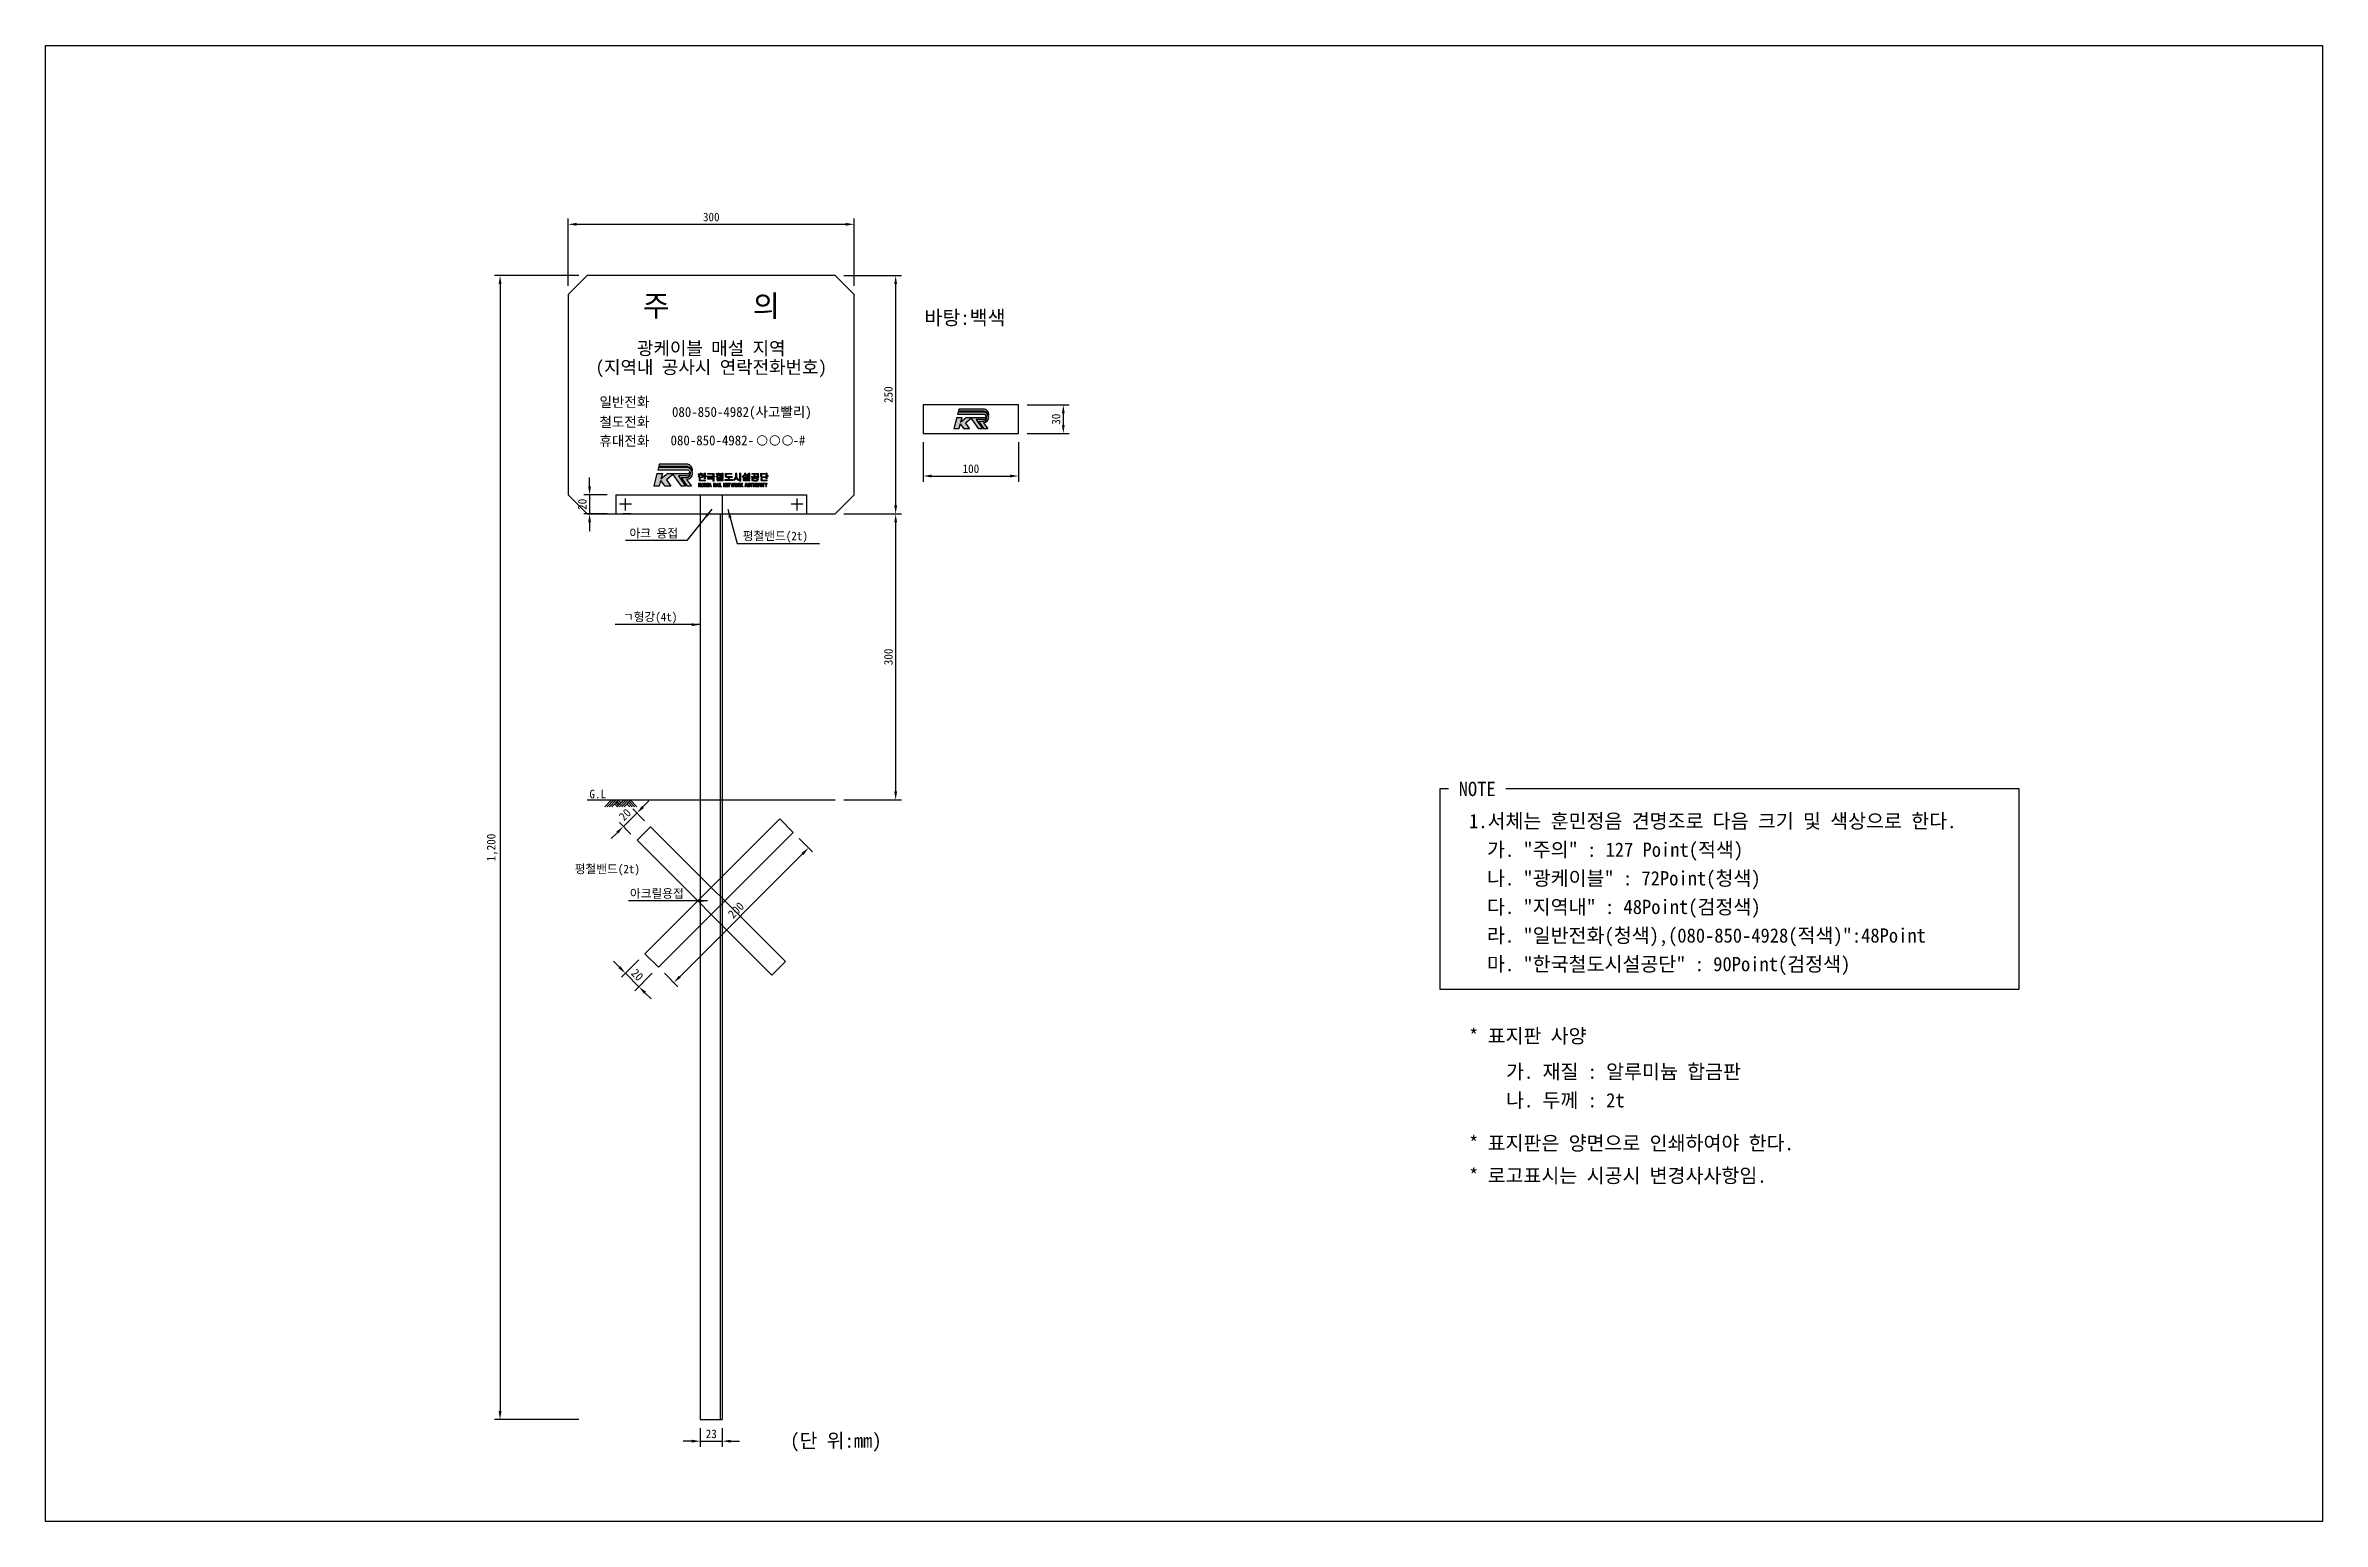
# Model space of a CAD drawing. Header units: millimetres. Extents: x 0 to 2388, y 0 to 1548.
import ezdxf
from ezdxf.enums import TextEntityAlignment as Align

# ---------------------------------------------------------------- set-up
doc = ezdxf.new("R2010")
doc.units = ezdxf.units.MM
doc.header["$LTSCALE"] = 100
for name, color, linetype in [('TN-DIMS', 1, 'Continuous'), ('TN-PATT', 1, 'Continuous'), ('TN-TEXT', 3, 'Continuous'), ('TN-XXXX', 3, 'Continuous'), ('TT-XXXX', 3, 'Continuous')]:
    doc.layers.add(name, color=color, linetype=linetype)
doc.layers.add('TX-PAPR', color=2, linetype='Continuous', plot=False)
doc.styles.get("Standard").update_dxf_attribs({"font": 'GulimChe.ttf'})
doc.styles.add('굴림체', font='GulimChe.ttf')
doc.dimstyles.new('고속철도', dxfattribs={"dimtxt": 3, "dimasz": 3, "dimexe": 2, "dimexo": 3, "dimgap": 1, "dimtad": 1, "dimdec": 0, "dimlfac": 10, "dimlunit": 6, "dimtxsty": '굴림체', "dimcen": 1, "dimaunit": 1, "dimadec": 0, "dimazin": 0, "dimtfac": 1, "dimtdec": 0, "dimtix": 1, "dimtmove": 2, "dimatfit": 3, "dimfxl": 0, "dimtvp": 2, "dimarcsym": 0})

msp = doc.modelspace()

# ---------------------------------------------------------------- texts
at = {"layer": 'TN-TEXT'}
for s, height, p in [('주      의', 22.5, (698.2, 1275.2)), ('(지역내 공사시 연락전화번호)', 13.75, (698.2, 1209.7)), ('광케이블 매설 지역', 13.75, (698.2, 1230.6)), ('일반전화', 10.42, (607.1, 1174.2)), ('080-850-4982(사고빨리)', 10.417, (730.3, 1163)), ('철도전화', 10.42, (607.1, 1153.3)), ('휴대전화', 10.42, (607.1, 1133.4)), ('080-850-4982-      -#', 10.417, (726.2, 1133.8)), ('NOTE', 15, (1501.5, 768.3))]:
    msp.add_text(s, height=height, dxfattribs=at).set_placement(p, align=Align.MIDDLE)
for s, height, p in [('바탕:백색', 15, (921.8, 1255.1)), ('아크 용접', 9, (612.4, 1031.9)), ('평철밴드(2t)', 9, (731.2, 1029.1)), ('ㄱ형강(4t)', 9, (605.5, 944.2)), ('G.L', 9, (570.4, 758.4)), ('1.서체는 훈민정음 견명조로 다음 크기 및 색상으로 한다.', 15, (1493, 727.1)), ('가. "주의" : 127 Point(적색)', 15, (1511.8, 697.1)), ('평철밴드(2t)', 9, (555, 679.8)), ('나. "광케이블" : 72Point(청색)', 15, (1511.8, 667.1)), ('아크릴용접', 9, (612.9, 654.1)), ('다. "지역내" : 48Point(검정색)', 15, (1511.8, 637.1)), ('라. "일반전화(청색),(080-850-4928(적색)":48Point', 15, (1511.8, 607.1)), ('마. "한국철도시설공단" : 90Point(검정색)', 15, (1511.8, 577.1)), ('* 표지판 사양', 15, (1493, 501.8)), ('    가. 재질 : 알루미늄 합금판', 15, (1493, 464.3)), ('    나. 두께 : 2t', 15, (1493, 434.3)), ('* 표지판은 양면으로 인쇄하여야 한다.', 15, (1493, 389.3)), ('* 로고표시는 시공시 변경사사항임.', 15, (1493, 355.3)), ('(단 위:mm)', 15, (781, 77.3))]:
    msp.add_text(s, height=height, dxfattribs=at).set_placement(p)

# ---------------------------------------------------------------- blocks, each defined once
blk = doc.blocks.new('*D15')
at = {"layer": 'DEFPOINTS', "color": 0}
for p in [(848.2, 1360.5), (548.2, 1286.8), (848.2, 1286.8)]:
    blk.add_point(p, dxfattribs=at)
at = {"layer": 'TN-DIMS', "color": 0, "lineweight": -2}
for p, q in [((548.2, 1295.8), (548.2, 1366.5)), ((848.2, 1295.8), (848.2, 1366.5)), ((557.2, 1360.5), (839.2, 1360.5))]:
    blk.add_line(p, q, dxfattribs=at)
at = {"layer": 'TN-DIMS', "color": 0}
for points in [[(557.2, 1362), (557.2, 1359), (548.2, 1360.5)], [(839.2, 1362), (839.2, 1359), (848.2, 1360.5)]]:
    blk.add_solid(points, dxfattribs=at)
at = {"layer": 'TN-DIMS', "color": 0, "insert": (698.2, 1368.1), "char_height": 9, "attachment_point": 5}
blk.add_mtext('300', dxfattribs=at)
blk = doc.blocks.new('*D16')
at = {"layer": 'DEFPOINTS', "color": 0}
for p in [(568.2, 1306.8), (476.7, 106.8), (568.2, 106.8)]:
    blk.add_point(p, dxfattribs=at)
at = {"layer": 'TN-DIMS', "color": 0, "lineweight": -2}
for p, q in [((559.2, 1306.8), (470.7, 1306.8)), ((476.7, 1297.8), (476.7, 115.8)), ((559.2, 106.8), (470.7, 106.8))]:
    blk.add_line(p, q, dxfattribs=at)
at = {"layer": 'TN-DIMS', "color": 0}
for points in [[(475.2, 1297.8), (478.2, 1297.8), (476.7, 1306.8)], [(475.2, 115.8), (478.2, 115.8), (476.7, 106.8)]]:
    blk.add_solid(points, dxfattribs=at)
at = {"layer": 'TN-DIMS', "color": 0, "insert": (468.5, 706.8), "char_height": 9, "attachment_point": 5, "rotation": 90}
blk.add_mtext('1,200', dxfattribs=at)
blk = doc.blocks.new('*D17')
at = {"layer": 'DEFPOINTS', "color": 0}
for p in [(598.2, 1076.8), (570.6, 1056.8), (598.2, 1056.8)]:
    blk.add_point(p, dxfattribs=at)
at = {"layer": 'TN-DIMS', "color": 0, "lineweight": -2}
for p, q in [((589.2, 1076.8), (564.6, 1076.8)), ((570.6, 1085.8), (570.6, 1094.8)), ((570.6, 1076.8), (570.6, 1056.8)), ((589.2, 1056.8), (564.6, 1056.8)), ((570.6, 1047.8), (570.6, 1038.8))]:
    blk.add_line(p, q, dxfattribs=at)
at = {"layer": 'TN-DIMS', "color": 0}
for points in [[(569.1, 1085.8), (572.1, 1085.8), (570.6, 1076.8)], [(569.1, 1047.8), (572.1, 1047.8), (570.6, 1056.8)]]:
    blk.add_solid(points, dxfattribs=at)
at = {"layer": 'TN-DIMS', "color": 0, "insert": (563, 1066.8), "char_height": 9, "attachment_point": 5, "rotation": 90}
blk.add_mtext('20', dxfattribs=at)
blk = doc.blocks.new('*D18')
at = {"layer": 'DEFPOINTS', "color": 0}
for p in [(620.2, 743), (634.6, 728.7), (620.4, 714.5)]:
    blk.add_point(p, dxfattribs=at)
at = {"layer": 'TN-DIMS', "color": 0, "lineweight": -2}
for p, q in [((606, 728.9), (620.2, 743)), ((628.2, 735), (615.9, 747.3)), ((626.6, 749.4), (632.9, 755.8)), ((599.7, 722.5), (593.3, 716.2)), ((614, 720.9), (601.8, 733.1))]:
    blk.add_line(p, q, dxfattribs=at)
at = {"layer": 'TN-DIMS', "color": 0}
for points in [[(625.5, 750.5), (627.6, 748.3), (620.2, 743)], [(598.6, 723.6), (600.7, 721.5), (606, 728.9)]]:
    blk.add_solid(points, dxfattribs=at)
at = {"layer": 'TN-DIMS', "color": 0, "insert": (607.7, 741.3), "char_height": 9, "attachment_point": 5, "rotation": 45}
blk.add_mtext('20', dxfattribs=at)
blk = doc.blocks.new('*D19')
at = {"layer": 'DEFPOINTS', "color": 0}
for p in [(628.5, 595.4), (642.7, 581.2), (622.3, 560.9)]:
    blk.add_point(p, dxfattribs=at)
at = {"layer": 'TN-DIMS', "color": 0, "lineweight": -2}
for p, q in [((601.8, 581.4), (595.5, 587.8)), ((622.2, 589), (604, 570.8)), ((608.2, 575), (622.3, 560.9)), ((636.3, 574.9), (618.1, 556.7)), ((628.7, 554.5), (635.1, 548.2))]:
    blk.add_line(p, q, dxfattribs=at)
at = {"layer": 'TN-DIMS', "color": 0}
for points in [[(602.9, 582.5), (600.8, 580.3), (608.2, 575)], [(629.8, 555.6), (627.6, 553.5), (622.3, 560.9)]]:
    blk.add_solid(points, dxfattribs=at)
at = {"layer": 'TN-DIMS', "color": 0, "insert": (620.6, 573.3), "char_height": 9, "attachment_point": 5, "rotation": 315}
blk.add_mtext('20', dxfattribs=at)
blk = doc.blocks.new('*D20')
at = {"layer": 'DEFPOINTS', "color": 0}
for p in [(784.1, 722.7), (800.3, 706.5), (642.7, 581.2)]:
    blk.add_point(p, dxfattribs=at)
at = {"layer": 'TN-DIMS', "color": 0, "lineweight": -2}
for p, q in [((665.2, 571.4), (793.9, 700.1)), ((790.5, 716.3), (804.5, 702.3)), ((649, 574.9), (663.1, 560.8))]:
    blk.add_line(p, q, dxfattribs=at)
at = {"layer": 'TN-DIMS', "color": 0}
for points in [[(792.8, 701.2), (795, 699.1), (800.3, 706.5)], [(664.2, 572.5), (666.3, 570.4), (658.9, 565.1)]]:
    blk.add_solid(points, dxfattribs=at)
at = {"layer": 'TN-DIMS', "color": 0, "insert": (724.2, 641.2), "char_height": 9, "attachment_point": 5, "rotation": 45}
blk.add_mtext('200', dxfattribs=at)
blk = doc.blocks.new('*D21')
at = {"layer": 'DEFPOINTS', "color": 0}
for p in [(686.7, 106.8), (709.7, 106.8), (709.7, 84.2)]:
    blk.add_point(p, dxfattribs=at)
at = {"layer": 'TN-DIMS', "color": 0, "lineweight": -2}
for p, q in [((686.7, 97.8), (686.7, 78.2)), ((709.7, 97.8), (709.7, 78.2)), ((677.7, 84.2), (668.7, 84.2)), ((686.7, 84.2), (709.7, 84.2)), ((718.7, 84.2), (727.7, 84.2))]:
    blk.add_line(p, q, dxfattribs=at)
at = {"layer": 'TN-DIMS', "color": 0}
for points in [[(677.7, 85.7), (677.7, 82.7), (686.7, 84.2)], [(718.7, 85.7), (718.7, 82.7), (709.7, 84.2)]]:
    blk.add_solid(points, dxfattribs=at)
at = {"layer": 'TN-DIMS', "color": 0, "insert": (698.2, 91.8), "char_height": 9, "attachment_point": 5}
blk.add_mtext('23', dxfattribs=at)
blk = doc.blocks.new('*D22')
at = {"layer": 'DEFPOINTS', "color": 0}
for p in [(920.5, 1141.1), (1020.5, 1141.1), (1020.5, 1096.5)]:
    blk.add_point(p, dxfattribs=at)
at = {"layer": 'TN-DIMS', "color": 0, "lineweight": -2}
for p, q in [((920.5, 1132.1), (920.5, 1090.5)), ((1020.5, 1132.1), (1020.5, 1090.5)), ((929.5, 1096.5), (1011.5, 1096.5))]:
    blk.add_line(p, q, dxfattribs=at)
at = {"layer": 'TN-DIMS', "color": 0}
for points in [[(929.5, 1098), (929.5, 1095), (920.5, 1096.5)], [(1011.5, 1098), (1011.5, 1095), (1020.5, 1096.5)]]:
    blk.add_solid(points, dxfattribs=at)
at = {"layer": 'TN-DIMS', "color": 0, "insert": (970.5, 1104.1), "char_height": 9, "attachment_point": 5}
blk.add_mtext('100', dxfattribs=at)
blk = doc.blocks.new('*D23')
at = {"layer": 'DEFPOINTS', "color": 0}
for p in [(1020.5, 1171.1), (1020.5, 1141.1), (1067.4, 1141.1)]:
    blk.add_point(p, dxfattribs=at)
at = {"layer": 'TN-DIMS', "color": 0, "lineweight": -2}
for p, q in [((1029.5, 1171.1), (1073.4, 1171.1)), ((1067.4, 1162.1), (1067.4, 1150.1)), ((1029.5, 1141.1), (1073.4, 1141.1))]:
    blk.add_line(p, q, dxfattribs=at)
at = {"layer": 'TN-DIMS', "color": 0}
for points in [[(1065.9, 1162.1), (1068.9, 1162.1), (1067.4, 1171.1)], [(1065.9, 1150.1), (1068.9, 1150.1), (1067.4, 1141.1)]]:
    blk.add_solid(points, dxfattribs=at)
at = {"layer": 'TN-DIMS', "color": 0, "insert": (1059.8, 1156.1), "char_height": 9, "attachment_point": 5, "rotation": 90}
blk.add_mtext('30', dxfattribs=at)
blk = doc.blocks.new('*D24')
at = {"layer": 'DEFPOINTS', "color": 0}
for p in [(828.2, 1306.8), (828.2, 1056.8), (891.6, 1056.8)]:
    blk.add_point(p, dxfattribs=at)
at = {"layer": 'TN-DIMS', "color": 0, "lineweight": -2}
for p, q in [((837.2, 1306.8), (897.6, 1306.8)), ((891.6, 1297.8), (891.6, 1065.8)), ((837.2, 1056.8), (897.6, 1056.8))]:
    blk.add_line(p, q, dxfattribs=at)
at = {"layer": 'TN-DIMS', "color": 0}
for points in [[(890.1, 1297.8), (893.1, 1297.8), (891.6, 1306.8)], [(890.1, 1065.8), (893.1, 1065.8), (891.6, 1056.8)]]:
    blk.add_solid(points, dxfattribs=at)
at = {"layer": 'TN-DIMS', "color": 0, "insert": (884, 1181.8), "char_height": 9, "attachment_point": 5, "rotation": 90}
blk.add_mtext('250', dxfattribs=at)
blk = doc.blocks.new('*D25')
at = {"layer": 'DEFPOINTS', "color": 0}
for p in [(828.2, 1056.8), (828.2, 756.8), (891.6, 756.8)]:
    blk.add_point(p, dxfattribs=at)
at = {"layer": 'TN-DIMS', "color": 0, "lineweight": -2}
for p, q in [((837.2, 1056.8), (897.6, 1056.8)), ((891.6, 1047.8), (891.6, 765.8)), ((837.2, 756.8), (897.6, 756.8))]:
    blk.add_line(p, q, dxfattribs=at)
at = {"layer": 'TN-DIMS', "color": 0}
for points in [[(890.1, 1047.8), (893.1, 1047.8), (891.6, 1056.8)], [(890.1, 765.8), (893.1, 765.8), (891.6, 756.8)]]:
    blk.add_solid(points, dxfattribs=at)
at = {"layer": 'TN-DIMS', "color": 0, "insert": (884, 906.8), "char_height": 9, "attachment_point": 5, "rotation": 90}
blk.add_mtext('300', dxfattribs=at)

# ---------------------------------------------------------------- dimensions: what is measured, and where the dimension line sits
at = {"layer": 'TN-DIMS'}
for base, p1, p2, picture, middle in [((848.2, 1360.5), (548.2, 1286.8), (848.2, 1286.8), '*D15', (698.2, 1368.1)), ((1020.5, 1096.5), (920.5, 1141.1), (1020.5, 1141.1), '*D22', (970.5, 1104.1)), ((709.7, 84.2), (686.7, 106.8), (709.7, 106.8), '*D21', (698.2, 91.8))]:
    dim = msp.add_linear_dim(base=base, p1=p1, p2=p2, dimstyle='고속철도', override={"dimscale": 3, "dimlfac": 1, "dimtxsty": 'Standard'}, dxfattribs=at)
    dim.commit()
    dim.dimension.update_dxf_attribs({"geometry": picture, "text_midpoint": middle})
for base, p1, p2, picture, middle in [((476.7, 106.8), (568.2, 1306.8), (568.2, 106.8), '*D16', (468.5, 706.8)), ((891.6, 1056.8), (828.2, 1306.8), (828.2, 1056.8), '*D24', (884, 1181.8)), ((1067.4, 1141.1), (1020.5, 1171.1), (1020.5, 1141.1), '*D23', (1059.8, 1156.1)), ((570.6, 1056.8), (598.2, 1076.8), (598.2, 1056.8), '*D17', (563, 1066.8)), ((891.6, 756.8), (828.2, 1056.8), (828.2, 756.8), '*D25', (884, 906.8))]:
    dim = msp.add_linear_dim(base=base, p1=p1, p2=p2, angle=90, dimstyle='고속철도', override={"dimscale": 3, "dimlfac": 1, "dimtxsty": 'Standard'}, dxfattribs=at)
    dim.commit()
    dim.dimension.update_dxf_attribs({"geometry": picture, "text_midpoint": middle})
for p1, p2, distance, picture, middle in [((620.4, 714.5), (634.6, 728.7), 20.3, '*D18', (607.7, 741.3)), ((642.7, 581.2), (784.1, 722.7), -22.9, '*D20', (724.2, 641.2)), ((628.5, 595.4), (642.7, 581.2), -28.8, '*D19', (620.6, 573.3))]:
    dim = msp.add_aligned_dim(p1=p1, p2=p2, distance=distance, dimstyle='고속철도', override={"dimscale": 3, "dimlfac": 1, "dimtxsty": 'Standard'}, dxfattribs=at)
    dim.commit()
    dim.dimension.update_dxf_attribs({"geometry": picture, "text_midpoint": middle})

# ---------------------------------------------------------------- hatches: boundary and pattern name
at = {"layer": 'TN-TEXT'}
h = msp.add_hatch(color=256, dxfattribs=at)
h.paths.add_polyline_path([(984.6, 1164.4, -0.285892), (989.2, 1160.3, 0.418535), (983.7, 1166.7), (958, 1166.7), (957.4, 1164.4)])
h.paths.add_polyline_path([(957.2, 1163.4), (956.6, 1161), (984.6, 1161, -0.885071), (984.1, 1154.2), (978.4, 1154.2), (984.2, 1145.9), (988.2, 1145.9), (983.7, 1152.4, 1), (983.7, 1163.4)])
h.paths.add_polyline_path([(965.8, 1157.8), (959.6, 1152.6), (960.9, 1157.8), (955.7, 1157.8), (952.7, 1145.9), (957.9, 1145.9), (959.2, 1151.4), (963.1, 1145.9), (969, 1145.9), (964.8, 1151.9), (970.9, 1156.8), (978.5, 1145.9), (982.8, 1145.9), (975.9, 1155.7), (983.7, 1155.7, 0.575242), (986.6, 1159.4, -0.364018), (984.2, 1157.8)])
h = msp.add_hatch(color=256, dxfattribs=at)
h.paths.add_polyline_path([(673.3, 1106.4, -0.285892), (678.6, 1101.9, 0.418535), (672.4, 1109.1), (643.7, 1109.1), (643.1, 1106.4)])
h.paths.add_polyline_path([(642.8, 1105.3), (642.1, 1102.7), (673.3, 1102.7, -0.885071), (672.9, 1095), (666.5, 1095), (672.9, 1085.8), (677.4, 1085.8), (672.4, 1093, 1), (672.4, 1105.3)])
h.paths.add_polyline_path([(652.5, 1099), (645.4, 1093.3), (646.9, 1099), (641.2, 1099), (637.8, 1085.8), (643.5, 1085.8), (645.1, 1091.9), (649.4, 1085.8), (655.9, 1085.8), (651.3, 1092.5), (658, 1098), (666.6, 1085.8), (671.3, 1085.8), (663.7, 1096.7), (672.4, 1096.7, 0.575242), (675.6, 1100.9, -0.364018), (673, 1099)])
h = msp.add_hatch(color=256, dxfattribs=at)
h.paths.add_polyline_path([(689.8, 1096.7), (689.6, 1097.2), (689.1, 1097.7), (688.4, 1098), (689.8, 1098), (689.8, 1098.9), (687.9, 1098.9), (687.9, 1099.5), (686.6, 1099.5), (686.6, 1098.9), (684.6, 1098.9), (684.6, 1098), (686, 1098), (685.3, 1097.6), (687.2, 1097.4), (688, 1097.3), (688.2, 1097.1), (688.5, 1096.4), (688.2, 1095.7), (687.4, 1095.3), (687.2, 1095.3), (685, 1095.3), (685.4, 1094.9), (686.2, 1094.6), (687, 1094.5), (687.2, 1094.5), (688.1, 1094.5), (688.8, 1094.8), (689, 1094.9), (689.6, 1095.4), (689.8, 1095.9)])
h.paths.add_polyline_path([(685.9, 1096.4), (686.2, 1097.1), (686.2, 1097.1), (687, 1097.4), (685.3, 1097.6), (684.8, 1097.2), (684.6, 1096.4), (684.7, 1095.9), (685, 1095.3), (687.2, 1095.3), (686.4, 1095.6), (686.2, 1095.7)])
h.paths.add_polyline_path([(692, 1096), (692.9, 1096), (692.9, 1097), (692, 1097), (692, 1099.5), (690.7, 1099.5), (690.7, 1093.5), (692, 1093.5)])
h.paths.add_polyline_path([(692.1, 1092.2), (686.7, 1092.2), (686.7, 1093.9), (685.4, 1093.9), (685.4, 1092.2), (685.6, 1091.5), (686.3, 1091.3), (692.1, 1091.3)])
for points in [[(698.5, 1094.2), (698.5, 1095.4), (701.7, 1095.4), (701.7, 1096.3), (701.1, 1096.3), (701.3, 1097.1), (701.3, 1097.4), (701.3, 1098.2), (701.3, 1098.4), (701.3, 1099.3), (694.4, 1099.3), (694.4, 1098.4), (700, 1098.4), (700, 1097.9), (699.9, 1097.1), (699.9, 1097.1), (699.8, 1096.3), (694, 1096.3), (694, 1095.4), (697.1, 1095.4), (697.1, 1094.2), (694.4, 1094.2), (694.4, 1093.3), (700, 1093.3), (700, 1091.2), (701.3, 1091.2), (701.3, 1094.2)], [(694.2, 1088.4), (695.4, 1088.4), (695.4, 1088.9), (693.5, 1088.9), (693.5, 1085.2), (695.4, 1085.2), (695.4, 1085.7), (694.2, 1085.7), (694.2, 1086.9), (695.3, 1086.9), (695.3, 1087.3), (694.2, 1087.3)], [(706.1, 1088.9), (706.1, 1085.2), (706.8, 1085.2), (706.8, 1088.9)], [(708, 1088.9), (707.3, 1088.9), (707.3, 1085.2), (709.1, 1085.2), (709.1, 1085.7), (708, 1085.7)], [(714.6, 1086.9), (715.7, 1086.9), (715.7, 1087.3), (714.6, 1087.3), (714.6, 1088.4), (715.8, 1088.4), (715.8, 1088.9), (713.9, 1088.9), (713.9, 1085.2), (715.8, 1085.2), (715.8, 1085.7), (714.6, 1085.7)], [(718.4, 1088.4), (718.4, 1088.9), (716, 1088.9), (716, 1088.4), (716.7, 1088.4), (716.7, 1085.2), (717.5, 1085.2), (717.5, 1088.4)], [(725.7, 1086.4), (725.7, 1086.4), (725.7, 1087.8), (725.6, 1088.2), (725.5, 1088.6), (724.4, 1088.5), (724.8, 1088.3), (724.8, 1088.3), (725, 1088), (725, 1086.2), (724.9, 1085.8), (724.6, 1085.6), (724.4, 1085.6), (723.3, 1085.5), (723.6, 1085.3), (724, 1085.1), (724.4, 1085.1), (724.9, 1085.2), (725.3, 1085.3), (725.5, 1085.5), (725.6, 1085.9)], [(741.7, 1088.4), (741.7, 1088.9), (739.3, 1088.9), (739.3, 1088.4), (740, 1088.4), (740, 1085.2), (740.7, 1085.2), (740.7, 1088.4)], [(751.7, 1092.2), (751.7, 1094), (750.3, 1094), (750.3, 1092.2), (750.6, 1091.5), (751.3, 1091.3), (751.5, 1091.3), (757, 1091.3), (757, 1092.2)], [(750.9, 1088.9), (750.9, 1085.2), (751.5, 1085.2), (751.5, 1088.9)], [(753.3, 1088.4), (754.2, 1088.4), (754.2, 1088.9), (751.8, 1088.9), (751.8, 1088.4), (752.6, 1088.4), (752.6, 1085.2), (753.3, 1085.2)]]:
    msp.add_hatch(color=256, dxfattribs=at).paths.add_polyline_path(points)
h = msp.add_hatch(color=256, dxfattribs=at)
h.paths.add_polyline_path([(706.6, 1097.6), (706.5, 1098.1), (708.3, 1098.1), (708.3, 1099), (706.5, 1099), (706.5, 1099.5), (705.2, 1099.5), (705.2, 1099), (703.3, 1099), (703.3, 1098.1), (705.2, 1098.1), (705, 1097.5), (704.5, 1096.9), (705.8, 1096.9), (706.3, 1096.3), (706.7, 1096), (707.4, 1095.6), (708, 1095.3), (708.6, 1096.1), (707.9, 1096.4), (707.2, 1096.8), (707.1, 1096.9)])
h.paths.add_polyline_path([(705.5, 1096.5), (705.8, 1096.9), (704.5, 1096.9), (703.8, 1096.4), (703.1, 1096.1), (703, 1096), (703.5, 1095.3), (704.3, 1095.6), (704.9, 1096)])
h.paths.add_polyline_path([(710.7, 1099.5), (709.4, 1099.5), (709.4, 1097.6), (707.9, 1097.6), (707.9, 1096.7), (709.4, 1096.7), (709.4, 1095.3), (710.7, 1095.3)])
h.paths.add_polyline_path([(710.7, 1095), (704, 1095), (704, 1094.1), (709.4, 1094.1), (709.4, 1093.6), (704, 1093.6), (704, 1092.2), (704.3, 1091.5), (705, 1091.3), (705.2, 1091.3), (710.8, 1091.3), (710.8, 1092.2), (705.3, 1092.2), (705.3, 1092.7), (710.7, 1092.7)])
h = msp.add_hatch(color=256, dxfattribs=at)
h.paths.add_polyline_path([(719.9, 1099.3), (712.9, 1099.3), (712.9, 1096), (713.2, 1095.3), (713.9, 1095), (714, 1095), (720, 1095), (720, 1096), (714.3, 1096), (714.3, 1098.4), (719.9, 1098.4)])
h.paths.add_polyline_path([(717.1, 1094.9), (715.8, 1094.9), (715.8, 1092.7), (712.5, 1092.7), (712.5, 1091.8), (720.4, 1091.8), (720.4, 1092.7), (717.1, 1092.7)])
h = msp.add_hatch(color=256, dxfattribs=at)
h.paths.add_polyline_path([(726, 1093.6), (725.7, 1094), (725.3, 1094.8), (724.3, 1094.8), (724.5, 1094), (724.8, 1093.4), (725.1, 1093), (725.6, 1092.4), (726.2, 1091.9), (726.3, 1091.8), (727.1, 1092.5), (726.6, 1093)])
h.paths.add_polyline_path([(724.9, 1096.2), (724.9, 1096.4), (724.9, 1099.4), (723.5, 1099.4), (723.5, 1096.4), (723.4, 1095.7), (723.2, 1095), (722.9, 1094.2), (722.7, 1094), (722.2, 1093.2), (721.6, 1092.7), (721.4, 1092.5), (722.1, 1091.8), (722.7, 1092.3), (723.3, 1092.9), (723.3, 1093), (723.8, 1093.7), (724.1, 1094.4), (724.3, 1094.8), (725.3, 1094.8), (725, 1095.5)])
h.paths.add_polyline_path([(729.2, 1099.5), (727.9, 1099.5), (727.9, 1091.2), (729.2, 1091.2)])
h = msp.add_hatch(color=256, dxfattribs=at)
h.paths.add_polyline_path([(734.6, 1097.8), (734.4, 1098.6), (734.3, 1099.4), (733, 1099.4), (732.9, 1098.6), (732.6, 1097.9), (732.2, 1097.3), (731.7, 1096.7), (731, 1096.2), (730.7, 1096.1), (731.3, 1095.4), (732, 1095.8), (732.7, 1096.2), (733.3, 1096.8), (733.6, 1097.2), (735, 1097.2)])
h.paths.add_polyline_path([(735.2, 1097), (735, 1097.2), (733.6, 1097.2), (734.1, 1096.7), (734.5, 1096.2), (735.2, 1095.8), (735.9, 1095.4), (736.6, 1096.1), (735.8, 1096.5)])
h.paths.add_polyline_path([(738.5, 1099.5), (737.2, 1099.5), (737.2, 1098.4), (736, 1098.4), (736, 1097.4), (737.2, 1097.4), (737.2, 1095.2), (738.5, 1095.2)])
h.paths.add_polyline_path([(738.5, 1095), (731.8, 1095), (731.8, 1094.1), (737.2, 1094.1), (737.2, 1093.6), (731.8, 1093.6), (731.8, 1092.2), (732.1, 1091.5), (732.8, 1091.3), (733, 1091.3), (738.6, 1091.3), (738.6, 1092.2), (733.1, 1092.2), (733.1, 1092.7), (738.5, 1092.7)])
h = msp.add_hatch(color=256, dxfattribs=at)
h.paths.add_polyline_path([(748.1, 1096.1), (747.5, 1096.1), (747.6, 1096.8), (747.6, 1097.3), (747.7, 1098), (747.7, 1098.4), (747.7, 1099.3), (740.8, 1099.3), (740.8, 1098.4), (746.4, 1098.4), (746.4, 1097.9), (746.3, 1097.1), (746.3, 1097), (746.2, 1096.2), (746.1, 1096.1), (744.2, 1096.1), (742.9, 1096.1), (740.3, 1096.1), (740.3, 1095.1), (748.1, 1095.1)])
h.paths.add_polyline_path([(744.2, 1097.5), (742.9, 1097.5), (742.9, 1096.1), (744.2, 1096.1)], flags=17)
h.paths.add_polyline_path([(746.9, 1094.1), (746.2, 1094.4), (745.5, 1094.5), (744.6, 1094.6), (744.2, 1094.6), (743.3, 1094.6), (742.5, 1094.5), (741.8, 1094.2), (741.6, 1094.1), (740.9, 1093.5), (740.7, 1092.9), (740.7, 1092.8), (740.9, 1092.2), (741.5, 1091.6), (744.2, 1091.9), (743.3, 1092), (742.6, 1092.2), (742.6, 1092.2), (742, 1092.7), (742, 1092.8), (742.5, 1093.4), (742.6, 1093.4), (743.3, 1093.6), (744.2, 1093.7), (744.2, 1093.7), (747, 1094)])
h.paths.add_polyline_path([(747.5, 1092.1), (747.8, 1092.8), (747.8, 1092.8), (747.6, 1093.5), (747, 1094), (744.2, 1093.7), (745.1, 1093.6), (745.9, 1093.4), (745.9, 1093.4), (746.5, 1092.8), (746, 1092.2), (745.9, 1092.2), (745.2, 1092), (744.3, 1091.9), (744.2, 1091.9), (741.5, 1091.6), (741.6, 1091.6), (742.2, 1091.3), (743, 1091.1), (743.9, 1091), (744.2, 1091), (745.2, 1091), (746, 1091.2), (746.7, 1091.4), (746.9, 1091.6)])
h = msp.add_hatch(color=256, dxfattribs=at)
h.paths.add_polyline_path([(756.9, 1096), (757.9, 1096), (757.9, 1097), (756.9, 1097), (756.9, 1099.5), (755.6, 1099.5), (755.6, 1095.8), (751.2, 1095.8), (750.1, 1095.2), (750.1, 1095.2), (750.9, 1094.9), (751, 1094.9), (755.6, 1094.9), (755.6, 1093.5), (756.9, 1093.5)])
h.paths.add_polyline_path([(751.2, 1098.4), (754.5, 1098.4), (754.5, 1099.3), (749.9, 1099.3), (749.9, 1095.9), (750.1, 1095.2), (751.2, 1095.8)])
h = msp.add_hatch(color=256, dxfattribs=at)
h.paths.add_polyline_path([(686.2, 1087.3), (685.5, 1087.5), (685.5, 1088.9), (684.9, 1088.9), (684.9, 1085.2), (685.5, 1085.2), (685.5, 1086.4), (685.7, 1086.8)])
h.paths.add_polyline_path([(687.3, 1088.9), (686.5, 1088.9), (685.5, 1087.5), (686.2, 1087.3)])
h.paths.add_polyline_path([(686.2, 1087.3), (685.7, 1086.8), (686.7, 1085.2), (687.5, 1085.2)])
h = msp.add_hatch(color=256, dxfattribs=at)
h.paths.add_polyline_path([(688.4, 1088), (688.5, 1088.3), (688.9, 1088.5), (689, 1088.5), (690.1, 1088.6), (689.8, 1088.8), (689.3, 1089), (689, 1089), (688.5, 1088.9), (688.1, 1088.8), (687.9, 1088.6), (687.8, 1088.2), (687.7, 1087.8), (687.7, 1086.4), (687.8, 1085.9), (687.9, 1085.5), (689, 1085.6), (688.6, 1085.7), (688.5, 1085.8), (688.4, 1086.2), (688.4, 1086.2)])
h.paths.add_polyline_path([(690.1, 1085.5), (690.2, 1085.9), (690.2, 1086.4), (690.2, 1086.4), (690.2, 1087.8), (690.2, 1088.2), (690.1, 1088.6), (689, 1088.5), (689.4, 1088.3), (689.4, 1088.3), (689.6, 1088), (689.6, 1086.2), (689.5, 1085.8), (689.1, 1085.6), (689, 1085.6), (687.9, 1085.5), (688.2, 1085.3), (688.6, 1085.1), (689, 1085.1), (689.5, 1085.2), (689.8, 1085.3)])
h = msp.add_hatch(color=256, dxfattribs=at)
h.paths.add_polyline_path([(693, 1087.4), (691.4, 1087.4), (691.4, 1088.5), (692.9, 1088.7), (692.7, 1088.8), (692.3, 1088.9), (691.8, 1088.9), (691.7, 1088.9), (690.7, 1088.9), (690.7, 1085.2), (691.4, 1085.2), (691.4, 1086.9), (692.8, 1086.9), (692.5, 1087.1), (692.9, 1087.3)])
h.paths.add_polyline_path([(693.1, 1087.8), (693.1, 1087.8), (693.1, 1088.3), (692.9, 1088.7), (691.4, 1088.5), (691.9, 1088.4), (691.9, 1088.4), (692.2, 1088.4), (692.3, 1088.3), (692.4, 1088.2), (692.4, 1087.7), (692.3, 1087.5), (692.3, 1087.4), (692, 1087.4), (691.5, 1087.4), (691.5, 1087.4), (691.4, 1087.4), (693, 1087.4)])
h.paths.add_polyline_path([(693, 1086.8), (692.8, 1086.9), (691.4, 1086.9), (691.8, 1086.9), (692, 1086.9), (692.3, 1086.9), (692.4, 1086.7), (692.4, 1086.5), (692.4, 1086.5), (692.4, 1085.2), (693.1, 1085.2), (693.1, 1086.1), (693.1, 1086.2), (693.1, 1086.5)])
h = msp.add_hatch(color=256, dxfattribs=at)
h.paths.add_polyline_path([(695.7, 1085.2), (696.3, 1085.2), (696.5, 1086.1), (697.5, 1086.1), (696.7, 1086.6), (697, 1088.3), (697.5, 1088.9), (696.5, 1088.9)])
h.paths.add_polyline_path([(697.4, 1086.6), (696.7, 1086.6), (697.5, 1086.1), (697.7, 1085.2), (698.4, 1085.2), (697.5, 1088.9), (697, 1088.3)])
h = msp.add_hatch(color=256, dxfattribs=at)
h.paths.add_polyline_path([(701, 1088.5), (702.6, 1088.7), (702.4, 1088.8), (702, 1088.9), (701.5, 1088.9), (701.4, 1088.9), (700.4, 1088.9), (700.4, 1085.2), (701, 1085.2), (701, 1086.9), (702.5, 1086.9), (702.1, 1087.1), (702.6, 1087.3), (702.7, 1087.4), (701, 1087.4)])
h.paths.add_polyline_path([(702.7, 1087.8), (702.7, 1087.8), (702.7, 1088.3), (702.6, 1088.7), (701, 1088.5), (701.6, 1088.4), (701.6, 1088.4), (701.9, 1088.4), (702, 1088.3), (702.1, 1088.2), (702.1, 1087.7), (702, 1087.5), (701.9, 1087.4), (701.6, 1087.4), (701.2, 1087.4), (701.1, 1087.4), (701, 1087.4), (702.7, 1087.4)])
h.paths.add_polyline_path([(702.7, 1086.5), (702.7, 1086.8), (702.5, 1086.9), (701, 1086.9), (701.6, 1086.9), (701.6, 1086.9), (701.9, 1086.9), (702.1, 1086.7), (702.1, 1086.5), (702.1, 1086.5), (702.1, 1085.2), (702.7, 1085.2), (702.7, 1086.1), (702.7, 1086.2)])
h = msp.add_hatch(color=256, dxfattribs=at)
h.paths.add_polyline_path([(704.1, 1086.6), (704.4, 1088.3), (704.9, 1088.9), (703.9, 1088.9), (703.1, 1085.2), (703.8, 1085.2), (704, 1086.1), (704.9, 1086.1)])
h.paths.add_polyline_path([(704.9, 1088.9), (704.4, 1088.3), (704.8, 1086.6), (704.1, 1086.6), (704.9, 1086.1), (705.1, 1085.2), (705.8, 1085.2)])
h = msp.add_hatch(color=256, dxfattribs=at)
h.paths.add_polyline_path([(712, 1088.9), (711, 1088.9), (711, 1085.2), (711.7, 1085.2), (711.7, 1088)])
h.paths.add_polyline_path([(712, 1088.9), (711.7, 1088), (712.5, 1085.2), (712.8, 1086.1)])
h.paths.add_polyline_path([(713.5, 1088.9), (712.8, 1088.9), (712.8, 1086.1), (712.5, 1085.2), (713.5, 1085.2)])
h = msp.add_hatch(color=256, dxfattribs=at)
h.paths.add_polyline_path([(719.2, 1088.9), (718.6, 1088.9), (719.4, 1085.2), (720.3, 1085.2), (720.3, 1085.2), (720.4, 1085.8), (719.8, 1086)])
h.paths.add_polyline_path([(720.6, 1087.3), (720.7, 1087.6), (721.3, 1087.7), (721, 1088.9), (720.4, 1088.9), (720.1, 1087.5), (720, 1087), (720, 1086.7), (719.9, 1086.3), (719.8, 1086), (720.4, 1085.8), (720.5, 1086.2), (720.5, 1086.5), (720.6, 1086.9)])
h.paths.add_polyline_path([(721.3, 1087.7), (720.7, 1087.6), (720.8, 1087.2), (720.9, 1086.8), (720.9, 1086.4), (721, 1086.1), (721.1, 1085.6), (721.6, 1086)])
h.paths.add_polyline_path([(722.9, 1088.9), (722.2, 1088.9), (722, 1088.1), (721.6, 1086), (721.1, 1085.6), (721.1, 1085.5), (721.2, 1085.2), (722, 1085.2)])
h = msp.add_hatch(color=256, dxfattribs=at)
h.paths.add_polyline_path([(724.4, 1088.5), (725.5, 1088.6), (725.2, 1088.8), (724.8, 1089), (724.4, 1089), (723.9, 1088.9), (723.5, 1088.8), (723.3, 1088.6), (723.2, 1088.2), (723.2, 1087.8), (723.2, 1086.4), (723.2, 1085.9), (723.3, 1085.5), (724, 1085.6), (723.8, 1086.2), (723.8, 1086.2), (723.8, 1088), (724, 1088.3), (724.3, 1088.5)], flags=16)
h.paths.add_polyline_path([(724.4, 1088.5), (725.5, 1088.6), (725.2, 1088.8), (724.8, 1089), (724.4, 1089), (723.9, 1088.9), (723.5, 1088.8), (723.3, 1088.6), (723.2, 1088.2), (723.2, 1087.8), (723.2, 1086.4), (723.2, 1085.9), (723.3, 1085.5), (724, 1085.6), (723.8, 1086.2), (723.8, 1086.2), (723.8, 1088), (724, 1088.3), (724.4, 1088.5)])
h = msp.add_hatch(color=256, dxfattribs=at)
h.paths.add_polyline_path([(728.3, 1087.3), (728.4, 1087.4), (726.8, 1087.4), (726.8, 1088.5), (728.4, 1088.7), (728.2, 1088.8), (727.8, 1088.9), (727.3, 1088.9), (727.1, 1088.9), (726.1, 1088.9), (726.1, 1085.2), (726.8, 1085.2), (726.8, 1086.9), (728.2, 1086.9), (727.9, 1087.1)])
h.paths.add_polyline_path([(728.5, 1087.8), (728.5, 1087.8), (728.5, 1088.3), (728.4, 1088.7), (726.8, 1088.5), (727.3, 1088.4), (727.4, 1088.4), (727.6, 1088.4), (727.8, 1088.3), (727.8, 1088.2), (727.8, 1087.7), (727.8, 1087.5), (727.7, 1087.4), (727.4, 1087.4), (726.9, 1087.4), (726.9, 1087.4), (726.8, 1087.4), (728.4, 1087.4)])
h.paths.add_polyline_path([(728.5, 1086.5), (728.4, 1086.8), (728.2, 1086.9), (726.8, 1086.9), (727.3, 1086.9), (727.4, 1086.9), (727.7, 1086.9), (727.8, 1086.7), (727.8, 1086.5), (727.8, 1086.5), (727.8, 1085.2), (728.5, 1085.2), (728.5, 1086.1), (728.5, 1086.2)])
h = msp.add_hatch(color=256, dxfattribs=at)
h.paths.add_polyline_path([(731.4, 1088.9), (730.5, 1088.9), (729.6, 1087.5), (730.2, 1087.3)])
h.paths.add_polyline_path([(730.2, 1087.3), (729.6, 1087.5), (729.6, 1088.9), (728.9, 1088.9), (728.9, 1085.2), (729.6, 1085.2), (729.6, 1086.4), (729.8, 1086.8)])
h.paths.add_polyline_path([(730.2, 1087.3), (729.8, 1086.8), (730.7, 1085.2), (731.6, 1085.2)])
h = msp.add_hatch(color=256, dxfattribs=at)
h.paths.add_polyline_path([(734.7, 1088.3), (735.2, 1088.9), (734.2, 1088.9), (733.3, 1085.2), (734, 1085.2), (734.2, 1086.1), (735.2, 1086.1), (734.4, 1086.6)])
h.paths.add_polyline_path([(735, 1086.6), (734.4, 1086.6), (735.2, 1086.1), (735.4, 1085.2), (736.1, 1085.2), (735.2, 1088.9), (734.7, 1088.3)])
h = msp.add_hatch(color=256, dxfattribs=at)
h.paths.add_polyline_path([(737.1, 1086.1), (737.1, 1088.9), (736.4, 1088.9), (736.4, 1086.4), (736.4, 1085.9), (736.5, 1085.9), (736.6, 1085.5), (737.7, 1085.6), (737.2, 1085.7), (737.2, 1085.8)])
h.paths.add_polyline_path([(738.8, 1085.5), (738.9, 1085.8), (738.9, 1085.9), (738.9, 1086.3), (738.9, 1086.4), (738.9, 1088.9), (738.3, 1088.9), (738.3, 1086.1), (738.2, 1085.8), (737.8, 1085.6), (737.7, 1085.6), (736.6, 1085.5), (736.6, 1085.5), (736.9, 1085.2), (737, 1085.2), (737.4, 1085.1), (737.7, 1085.1), (738.2, 1085.1), (738.4, 1085.2)])
h = msp.add_hatch(color=256, dxfattribs=at)
h.paths.add_polyline_path([(742.7, 1087.4), (742.7, 1088.9), (742, 1088.9), (742, 1085.2), (742.7, 1085.2), (742.7, 1086.9), (743.8, 1086.9)])
h.paths.add_polyline_path([(744.5, 1088.9), (743.8, 1088.9), (743.8, 1087.4), (742.7, 1087.4), (743.8, 1086.9), (743.8, 1085.2), (744.5, 1085.2)])
h = msp.add_hatch(color=256, dxfattribs=at)
h.paths.add_polyline_path([(745.8, 1088.3), (746.2, 1088.5), (746.2, 1088.5), (747.3, 1088.6), (747, 1088.8), (746.6, 1089), (746.2, 1089), (745.7, 1088.9), (745.4, 1088.8), (745.2, 1088.6), (745, 1088.2), (745, 1087.8), (745, 1086.4), (745, 1085.9), (745.2, 1085.5), (746.2, 1085.6), (745.9, 1085.7), (745.8, 1085.8), (745.7, 1086.2), (745.7, 1086.2), (745.7, 1088)])
h.paths.add_polyline_path([(747.5, 1085.9), (747.5, 1086.4), (747.5, 1086.4), (747.5, 1087.8), (747.5, 1088.2), (747.3, 1088.6), (746.2, 1088.5), (746.7, 1088.3), (746.7, 1088.3), (746.8, 1088), (746.8, 1086.2), (746.7, 1085.8), (746.4, 1085.6), (746.2, 1085.6), (745.2, 1085.5), (745.5, 1085.3), (745.9, 1085.1), (746.2, 1085.1), (746.7, 1085.2), (747.1, 1085.3), (747.3, 1085.5)])
h = msp.add_hatch(color=256, dxfattribs=at)
h.paths.add_polyline_path([(748.6, 1088.5), (750.2, 1088.7), (750, 1088.8), (749.6, 1088.9), (749.1, 1088.9), (749, 1088.9), (747.9, 1088.9), (747.9, 1085.2), (748.6, 1085.2), (748.6, 1086.9), (750.1, 1086.9), (749.8, 1087.1), (750.2, 1087.3), (750.3, 1087.4), (748.6, 1087.4)])
h.paths.add_polyline_path([(750.3, 1087.8), (750.3, 1088.3), (750.2, 1088.7), (748.6, 1088.5), (749.1, 1088.4), (749.2, 1088.4), (749.5, 1088.4), (749.6, 1088.3), (749.7, 1088.2), (749.7, 1087.7), (749.6, 1087.5), (749.5, 1087.4), (749.2, 1087.4), (748.8, 1087.4), (748.7, 1087.4), (748.6, 1087.4), (750.3, 1087.4), (750.3, 1087.8)])
h.paths.add_polyline_path([(750.3, 1086.1), (750.3, 1086.2), (750.3, 1086.5), (750.3, 1086.8), (750.1, 1086.9), (748.6, 1086.9), (749.1, 1086.9), (749.2, 1086.9), (749.5, 1086.9), (749.6, 1086.7), (749.7, 1086.5), (749.7, 1086.5), (749.7, 1085.2), (750.3, 1085.2)])
h = msp.add_hatch(color=256, dxfattribs=at)
h.paths.add_polyline_path([(755.4, 1087.6), (755.3, 1088), (755.3, 1088.2), (755.1, 1088.6), (755, 1088.9), (754.3, 1088.9), (755.3, 1086.5), (755.6, 1087.1)])
h.paths.add_polyline_path([(756, 1086.5), (756.9, 1088.9), (756.2, 1088.9), (755.6, 1087.1), (755.3, 1086.5), (755.3, 1085.2), (756, 1085.2)])

# ---------------------------------------------------------------- linework, layer by layer
at = {"layer": 'TN-PATT'}
for p, q in [((586.5, 749.7), (593.4, 756.8)), ((589, 749.7), (595.9, 756.8)), ((591.5, 749.7), (598.4, 756.8)), ((594, 749.7), (600.9, 756.8)), ((599.7, 749.7), (596.9, 752.6)), ((600.9, 751.1), (598.1, 753.9)), ((602.1, 752.4), (599.4, 755.2)), ((599.5, 749.7), (606.4, 756.8)), ((603.4, 753.7), (600.3, 756.8)), ((602, 749.7), (608.9, 756.8)), ((604.5, 749.7), (611.4, 756.8)), ((607, 749.7), (613.9, 756.8)), ((612.7, 749.7), (609.8, 752.6)), ((615.2, 749.7), (611.1, 753.9)), ((617.7, 749.7), (612.3, 755.2)), ((620.2, 749.7), (613.3, 756.8))]:
    msp.add_line(p, q, dxfattribs=at)
at = {"layer": 'TN-TEXT'}
for p, q in [((955.7, 1157.8), (952.7, 1145.9)), ((955.7, 1157.8), (960.9, 1157.8)), ((957.2, 1163.4), (956.6, 1161)), ((984.6, 1161), (956.6, 1161)), ((983.7, 1163.4), (957.2, 1163.4)), ((958, 1166.7), (957.4, 1164.4)), ((984.6, 1164.4), (957.4, 1164.4)), ((959.2, 1151.4), (957.9, 1145.9)), ((983.7, 1166.7), (958, 1166.7)), ((959.2, 1151.4), (963.1, 1145.9)), ((965.8, 1157.8), (959.6, 1152.6)), ((960.9, 1157.8), (959.6, 1152.6)), ((970.9, 1156.8), (964.8, 1151.9)), ((964.8, 1151.9), (969, 1145.9)), ((965.8, 1157.8), (984.2, 1157.8)), ((970.9, 1156.8), (978.5, 1145.9)), ((975.9, 1155.7), (982.8, 1145.9)), ((983.7, 1155.7), (975.9, 1155.7)), ((978.4, 1154.2), (984.2, 1145.9)), ((978.4, 1154.2), (984.1, 1154.2)), ((983.7, 1152.4), (988.2, 1145.9)), ((957.9, 1145.9), (952.7, 1145.9)), ((969, 1145.9), (963.1, 1145.9)), ((982.8, 1145.9), (978.5, 1145.9)), ((988.2, 1145.9), (984.2, 1145.9)), ((641.2, 1099), (637.8, 1085.8)), ((641.2, 1099), (646.9, 1099)), ((642.8, 1105.3), (642.1, 1102.7)), ((673.3, 1102.7), (642.1, 1102.7)), ((672.4, 1105.3), (642.8, 1105.3)), ((643.7, 1109.1), (643.1, 1106.4)), ((673.3, 1106.4), (643.1, 1106.4)), ((672.4, 1109.1), (643.7, 1109.1)), ((652.5, 1099), (645.4, 1093.3)), ((646.9, 1099), (645.4, 1093.3)), ((652.5, 1099), (673, 1099)), ((643.5, 1085.8), (637.8, 1085.8)), ((645.1, 1091.9), (643.5, 1085.8)), ((645.1, 1091.9), (649.4, 1085.8)), ((655.9, 1085.8), (649.4, 1085.8)), ((658, 1098), (651.3, 1092.5)), ((651.3, 1092.5), (655.9, 1085.8)), ((658, 1098), (666.6, 1085.8)), ((663.7, 1096.7), (671.3, 1085.8)), ((672.4, 1096.7), (663.7, 1096.7)), ((666.5, 1095), (672.9, 1085.8)), ((666.5, 1095), (672.9, 1095)), ((671.3, 1085.8), (666.6, 1085.8)), ((672.4, 1093), (677.4, 1085.8)), ((677.4, 1085.8), (672.9, 1085.8))]:
    msp.add_line(p, q, dxfattribs=at)
at = {"layer": 'TN-TEXT', "const_width": 0.833}
for points in [[(756.6, 1133.8, 1), (746.6, 1133.8)], [(746.6, 1133.8, 1), (756.6, 1133.8)], [(769.9, 1133.8, 1), (759.9, 1133.8)], [(759.9, 1133.8, 1), (769.9, 1133.8)], [(783.2, 1133.8, 1), (773.2, 1133.8)], [(773.2, 1133.8, 1), (783.2, 1133.8)]]:
    msp.add_lwpolyline(points, format="xyb", dxfattribs=at)
at = {"layer": 'TN-TEXT', "lineweight": 0}
for points in [[(687.9, 1099.5), (686.6, 1099.5), (686.6, 1098.9), (684.6, 1098.9), (684.6, 1098), (686, 1098), (685.3, 1097.6), (687.2, 1097.4), (688, 1097.3), (688.2, 1097.1), (688.5, 1096.4), (688.5, 1096.4), (688.2, 1095.7), (688.1, 1095.6), (687.4, 1095.3), (687.2, 1095.3), (685, 1095.3), (685.4, 1094.9), (686.2, 1094.6), (687, 1094.5), (687.2, 1094.5), (688.1, 1094.5), (688.8, 1094.8), (689, 1094.9), (689.6, 1095.4), (689.8, 1095.9), (689.8, 1096.7), (689.6, 1097.2), (689.1, 1097.7), (688.4, 1098), (689.8, 1098), (689.8, 1098.9), (687.9, 1098.9), (687.9, 1099.5)], [(692, 1099.5), (690.7, 1099.5), (690.7, 1093.5), (692, 1093.5), (692, 1096), (692.9, 1096), (692.9, 1097), (692, 1097), (692, 1099.5)], [(701.3, 1099.3), (694.4, 1099.3), (694.4, 1098.4), (700, 1098.4), (700, 1097.9), (699.9, 1097.1), (699.9, 1097.1), (699.8, 1096.3), (694, 1096.3), (694, 1095.4), (697.1, 1095.4), (697.1, 1094.2), (694.4, 1094.2), (694.4, 1093.3), (700, 1093.3), (700, 1091.2), (701.3, 1091.2), (701.3, 1094.2), (698.5, 1094.2), (698.5, 1095.4), (701.7, 1095.4), (701.7, 1096.3), (701.1, 1096.3), (701.3, 1097.1), (701.3, 1097.4), (701.3, 1098.2), (701.3, 1098.4), (701.3, 1099.3)], [(706.5, 1099.5), (705.2, 1099.5), (705.2, 1099), (703.3, 1099), (703.3, 1098.1), (705.2, 1098.1), (705, 1097.5), (704.5, 1096.9), (705.8, 1096.9), (706.3, 1096.3), (706.7, 1096), (707.4, 1095.6), (708, 1095.3), (708.6, 1096.1), (707.9, 1096.4), (707.2, 1096.8), (707.1, 1096.9), (706.6, 1097.6), (706.5, 1098.1), (708.3, 1098.1), (708.3, 1099), (706.5, 1099), (706.5, 1099.5)], [(710.7, 1099.5), (709.4, 1099.5), (709.4, 1097.6), (707.9, 1097.6), (707.9, 1096.7), (709.4, 1096.7), (709.4, 1095.3), (710.7, 1095.3), (710.7, 1099.5)], [(719.9, 1099.3), (712.9, 1099.3), (712.9, 1096), (713.2, 1095.3), (713.9, 1095), (714, 1095), (720, 1095), (720, 1096), (714.3, 1096), (714.3, 1098.4), (719.9, 1098.4), (719.9, 1099.3)], [(724.9, 1099.4), (723.5, 1099.4), (723.5, 1096.4), (723.4, 1095.7), (723.2, 1095), (722.9, 1094.2), (722.7, 1094), (722.2, 1093.2), (721.6, 1092.7), (721.4, 1092.5), (722.1, 1091.8), (722.7, 1092.3), (723.3, 1092.9), (723.3, 1093), (723.8, 1093.7), (724.1, 1094.4), (724.3, 1094.8), (725.3, 1094.8), (725, 1095.5), (724.9, 1096.2), (724.9, 1096.4), (724.9, 1099.4)], [(729.2, 1099.5), (727.9, 1099.5), (727.9, 1091.2), (729.2, 1091.2), (729.2, 1099.5)], [(734.3, 1099.4), (733, 1099.4), (732.9, 1098.6), (732.6, 1097.9), (732.2, 1097.3), (732.2, 1097.3), (731.7, 1096.7), (731, 1096.2), (730.7, 1096.1), (731.3, 1095.4), (732, 1095.8), (732.7, 1096.2), (733.3, 1096.8), (733.6, 1097.2), (735, 1097.2), (734.6, 1097.8), (734.4, 1098.6), (734.3, 1099.4), (734.3, 1099.4)], [(738.5, 1099.5), (737.2, 1099.5), (737.2, 1098.4), (736, 1098.4), (736, 1097.4), (737.2, 1097.4), (737.2, 1095.2), (738.5, 1095.2), (738.5, 1099.5)], [(747.7, 1099.3), (740.8, 1099.3), (740.8, 1098.4), (746.4, 1098.4), (746.4, 1097.9), (746.3, 1097.1), (746.3, 1097), (746.2, 1096.2), (746.1, 1096.1), (744.2, 1096.1), (742.9, 1096.1), (740.3, 1096.1), (740.3, 1095.1), (748.1, 1095.1), (748.1, 1096.1), (747.5, 1096.1), (747.6, 1096.8), (747.6, 1097.3), (747.7, 1098), (747.7, 1098.4), (747.7, 1099.3)], [(754.5, 1099.3), (749.9, 1099.3), (749.9, 1095.9), (750.1, 1095.2), (751.2, 1095.8), (751.2, 1098.4), (754.5, 1098.4), (754.5, 1099.3)], [(756.9, 1099.5), (755.6, 1099.5), (755.6, 1095.8), (751.2, 1095.8), (750.1, 1095.2), (750.1, 1095.2), (750.9, 1094.9), (751, 1094.9), (755.6, 1094.9), (755.6, 1093.5), (756.9, 1093.5), (756.9, 1096), (757.9, 1096), (757.9, 1097), (756.9, 1097), (756.9, 1099.5)], [(685.3, 1097.6), (684.8, 1097.2), (684.6, 1096.4), (684.7, 1095.9), (685, 1095.3), (687.2, 1095.3), (686.4, 1095.6), (686.2, 1095.7), (685.9, 1096.4), (685.9, 1096.4), (686.2, 1097.1), (686.2, 1097.1), (687, 1097.4), (687.2, 1097.4), (685.3, 1097.6)], [(685.5, 1088.9), (684.9, 1088.9), (684.9, 1085.2), (685.5, 1085.2), (685.5, 1086.4), (685.7, 1086.8), (686.2, 1087.3), (685.5, 1087.5), (685.5, 1088.9)], [(686.7, 1093.9), (685.4, 1093.9), (685.4, 1092.2), (685.6, 1091.5), (686.3, 1091.3), (692.1, 1091.3), (692.1, 1092.2), (686.7, 1092.2), (686.7, 1093.9)], [(687.3, 1088.9), (686.5, 1088.9), (685.5, 1087.5), (686.2, 1087.3), (687.3, 1088.9)], [(686.2, 1087.3), (685.7, 1086.8), (686.7, 1085.2), (687.5, 1085.2), (686.2, 1087.3)], [(689, 1089), (688.5, 1088.9), (688.1, 1088.8), (687.9, 1088.6), (687.8, 1088.2), (687.7, 1087.8), (687.7, 1087.8), (687.7, 1086.4), (687.8, 1085.9), (687.9, 1085.5), (689, 1085.6), (688.6, 1085.7), (688.5, 1085.8), (688.4, 1086.2), (688.4, 1086.2), (688.4, 1088), (688.5, 1088.3), (688.9, 1088.5), (689, 1088.5), (690.1, 1088.6), (690.1, 1088.6), (689.8, 1088.8), (689.3, 1089), (689, 1089)], [(690.1, 1088.6), (689, 1088.5), (689.4, 1088.3), (689.4, 1088.3), (689.6, 1088), (689.6, 1086.2), (689.5, 1085.8), (689.5, 1085.8), (689.1, 1085.6), (689, 1085.6), (687.9, 1085.5), (687.9, 1085.5), (688.2, 1085.3), (688.6, 1085.1), (689, 1085.1), (689.5, 1085.2), (689.8, 1085.3), (690.1, 1085.5), (690.2, 1085.9), (690.2, 1086.4), (690.2, 1086.4), (690.2, 1087.8), (690.2, 1088.2), (690.1, 1088.6)], [(691.7, 1088.9), (690.7, 1088.9), (690.7, 1085.2), (691.4, 1085.2), (691.4, 1086.9), (692.8, 1086.9), (692.5, 1087.1), (692.9, 1087.3), (693, 1087.4), (691.4, 1087.4), (691.4, 1088.5), (692.9, 1088.7), (692.7, 1088.8), (692.3, 1088.9), (691.8, 1088.9), (691.7, 1088.9)], [(692.9, 1088.7), (691.4, 1088.5), (691.9, 1088.4), (691.9, 1088.4), (692.2, 1088.4), (692.3, 1088.3), (692.4, 1088.2), (692.4, 1087.7), (692.3, 1087.5), (692.3, 1087.4), (692, 1087.4), (691.5, 1087.4), (691.5, 1087.4), (691.4, 1087.4), (693, 1087.4), (693.1, 1087.8), (693.1, 1087.8), (693.1, 1088.3), (692.9, 1088.7)], [(692.8, 1086.9), (691.4, 1086.9), (691.8, 1086.9), (692, 1086.9), (692.3, 1086.9), (692.4, 1086.7), (692.4, 1086.5), (692.4, 1086.5), (692.4, 1085.2), (693.1, 1085.2), (693.1, 1086.1), (693.1, 1086.2), (693.1, 1086.5), (693, 1086.8), (692.8, 1086.9)], [(695.4, 1088.9), (693.5, 1088.9), (693.5, 1085.2), (695.4, 1085.2), (695.4, 1085.7), (694.2, 1085.7), (694.2, 1086.9), (695.3, 1086.9), (695.3, 1087.3), (694.2, 1087.3), (694.2, 1088.4), (695.4, 1088.4), (695.4, 1088.9)], [(697.5, 1088.9), (696.5, 1088.9), (695.7, 1085.2), (696.3, 1085.2), (696.5, 1086.1), (697.5, 1086.1), (696.7, 1086.6), (697, 1088.3), (697.5, 1088.9)], [(697.5, 1088.9), (697, 1088.3), (697.4, 1086.6), (696.7, 1086.6), (697.5, 1086.1), (697.7, 1085.2), (698.4, 1085.2), (697.5, 1088.9)], [(701.4, 1088.9), (700.4, 1088.9), (700.4, 1085.2), (701, 1085.2), (701, 1086.9), (702.5, 1086.9), (702.1, 1087.1), (702.6, 1087.3), (702.7, 1087.4), (701, 1087.4), (701, 1088.5), (702.6, 1088.7), (702.4, 1088.8), (702, 1088.9), (701.5, 1088.9), (701.4, 1088.9)], [(702.6, 1088.7), (701, 1088.5), (701.6, 1088.4), (701.6, 1088.4), (701.9, 1088.4), (702, 1088.3), (702.1, 1088.2), (702.1, 1087.7), (702, 1087.5), (701.9, 1087.4), (701.6, 1087.4), (701.2, 1087.4), (701.1, 1087.4), (701, 1087.4), (702.7, 1087.4), (702.7, 1087.8), (702.7, 1087.8), (702.7, 1088.3), (702.6, 1088.7)], [(702.5, 1086.9), (701, 1086.9), (701.6, 1086.9), (701.6, 1086.9), (701.9, 1086.9), (702.1, 1086.7), (702.1, 1086.5), (702.1, 1086.5), (702.1, 1085.2), (702.7, 1085.2), (702.7, 1086.1), (702.7, 1086.2), (702.7, 1086.5), (702.7, 1086.8), (702.5, 1086.9)], [(704.5, 1096.9), (703.8, 1096.4), (703.1, 1096.1), (703, 1096), (703.5, 1095.3), (704.3, 1095.6), (704.9, 1096), (705.5, 1096.5), (705.8, 1096.9), (704.5, 1096.9)], [(704.9, 1088.9), (703.9, 1088.9), (703.1, 1085.2), (703.8, 1085.2), (704, 1086.1), (704.9, 1086.1), (704.1, 1086.6), (704.4, 1088.3), (704.9, 1088.9)], [(710.7, 1095), (704, 1095), (704, 1094.1), (709.4, 1094.1), (709.4, 1093.6), (704, 1093.6), (704, 1092.2), (704.3, 1091.5), (704.3, 1091.5), (705, 1091.3), (705.2, 1091.3), (710.8, 1091.3), (710.8, 1092.2), (705.3, 1092.2), (705.3, 1092.7), (710.7, 1092.7), (710.7, 1095)], [(704.9, 1088.9), (704.4, 1088.3), (704.8, 1086.6), (704.1, 1086.6), (704.9, 1086.1), (705.1, 1085.2), (705.8, 1085.2), (704.9, 1088.9)], [(706.1, 1088.9), (706.1, 1085.2), (706.8, 1085.2), (706.8, 1088.9), (706.1, 1088.9), (706.1, 1088.9)], [(708, 1088.9), (707.3, 1088.9), (707.3, 1085.2), (709.1, 1085.2), (709.1, 1085.7), (708, 1085.7), (708, 1088.9)], [(712, 1088.9), (711, 1088.9), (711, 1085.2), (711.7, 1085.2), (711.7, 1088), (712, 1088.9)], [(712, 1088.9), (711.7, 1088), (712.5, 1085.2), (712.8, 1086.1), (712, 1088.9)], [(717.1, 1094.9), (715.8, 1094.9), (715.8, 1092.7), (712.5, 1092.7), (712.5, 1091.8), (720.4, 1091.8), (720.4, 1092.7), (717.1, 1092.7), (717.1, 1094.9)], [(713.5, 1088.9), (712.8, 1088.9), (712.8, 1086.1), (712.5, 1085.2), (713.5, 1085.2), (713.5, 1088.9)], [(715.8, 1088.9), (713.9, 1088.9), (713.9, 1085.2), (715.8, 1085.2), (715.8, 1085.7), (714.6, 1085.7), (714.6, 1086.9), (715.7, 1086.9), (715.7, 1087.3), (714.6, 1087.3), (714.6, 1088.4), (715.8, 1088.4), (715.8, 1088.9)], [(718.4, 1088.9), (716, 1088.9), (716, 1088.4), (716.7, 1088.4), (716.7, 1085.2), (717.5, 1085.2), (717.5, 1088.4), (718.4, 1088.4), (718.4, 1088.9)], [(719.2, 1088.9), (718.6, 1088.9), (719.4, 1085.2), (720.3, 1085.2), (720.3, 1085.2), (720.4, 1085.8), (719.8, 1086), (719.2, 1088.9)], [(721, 1088.9), (720.4, 1088.9), (720.1, 1087.5), (720, 1087), (720, 1086.7), (719.9, 1086.3), (719.8, 1086), (720.4, 1085.8), (720.5, 1086.2), (720.5, 1086.5), (720.6, 1086.9), (720.6, 1087.3), (720.7, 1087.6), (721.3, 1087.7), (721, 1088.9)], [(721.3, 1087.7), (720.7, 1087.6), (720.8, 1087.2), (720.9, 1086.8), (720.9, 1086.4), (721, 1086.1), (721.1, 1085.6), (721.6, 1086), (721.3, 1087.7)], [(722.9, 1088.9), (722.2, 1088.9), (722, 1088.1), (721.6, 1086), (721.1, 1085.6), (721.1, 1085.5), (721.2, 1085.2), (722, 1085.2), (722.9, 1088.9)], [(724.4, 1089), (723.9, 1088.9), (723.5, 1088.8), (723.3, 1088.6), (723.2, 1088.2), (723.2, 1087.8), (723.2, 1087.8), (723.2, 1086.4), (723.2, 1085.9), (723.3, 1085.5), (724.4, 1085.6), (724, 1085.7), (724, 1085.8), (723.8, 1086.2), (723.8, 1086.2), (723.8, 1088), (724, 1088.3), (724.3, 1088.5), (724.4, 1088.5), (725.5, 1088.6), (725.5, 1088.6), (725.2, 1088.8), (724.8, 1089), (724.4, 1089)], [(725.5, 1088.6), (724.4, 1088.5), (724.8, 1088.3), (724.8, 1088.3), (725, 1088), (725, 1086.2), (724.9, 1085.8), (724.9, 1085.8), (724.6, 1085.6), (724.4, 1085.6), (723.3, 1085.5), (723.3, 1085.5), (723.6, 1085.3), (724, 1085.1), (724.4, 1085.1), (724.9, 1085.2), (725.3, 1085.3), (725.5, 1085.5), (725.6, 1085.9), (725.7, 1086.4), (725.7, 1086.4), (725.7, 1087.8), (725.6, 1088.2), (725.5, 1088.6)], [(725.3, 1094.8), (724.3, 1094.8), (724.5, 1094), (724.8, 1093.4), (725.1, 1093), (725.6, 1092.4), (726.2, 1091.9), (726.3, 1091.8), (727.1, 1092.5), (726.6, 1093), (726, 1093.6), (725.7, 1094), (725.3, 1094.8)], [(727.1, 1088.9), (726.1, 1088.9), (726.1, 1085.2), (726.8, 1085.2), (726.8, 1086.9), (728.2, 1086.9), (727.9, 1087.1), (728.3, 1087.3), (728.4, 1087.4), (726.8, 1087.4), (726.8, 1088.5), (728.4, 1088.7), (728.2, 1088.8), (727.8, 1088.9), (727.3, 1088.9), (727.1, 1088.9)], [(728.4, 1088.7), (726.8, 1088.5), (727.3, 1088.4), (727.4, 1088.4), (727.6, 1088.4), (727.8, 1088.3), (727.8, 1088.2), (727.8, 1087.7), (727.8, 1087.5), (727.7, 1087.4), (727.4, 1087.4), (726.9, 1087.4), (726.9, 1087.4), (726.8, 1087.4), (728.4, 1087.4), (728.5, 1087.8), (728.5, 1087.8), (728.5, 1088.3), (728.4, 1088.7)], [(728.2, 1086.9), (726.8, 1086.9), (727.3, 1086.9), (727.4, 1086.9), (727.7, 1086.9), (727.8, 1086.7), (727.8, 1086.5), (727.8, 1086.5), (727.8, 1085.2), (728.5, 1085.2), (728.5, 1086.1), (728.5, 1086.2), (728.5, 1086.5), (728.4, 1086.8), (728.2, 1086.9)], [(729.6, 1088.9), (728.9, 1088.9), (728.9, 1085.2), (729.6, 1085.2), (729.6, 1086.4), (729.8, 1086.8), (730.2, 1087.3), (729.6, 1087.5), (729.6, 1088.9)], [(731.4, 1088.9), (730.5, 1088.9), (729.6, 1087.5), (730.2, 1087.3), (731.4, 1088.9)], [(730.2, 1087.3), (729.8, 1086.8), (730.7, 1085.2), (731.6, 1085.2), (730.2, 1087.3)], [(738.5, 1095), (731.8, 1095), (731.8, 1094.1), (737.2, 1094.1), (737.2, 1093.6), (731.8, 1093.6), (731.8, 1092.2), (732.1, 1091.5), (732.1, 1091.5), (732.8, 1091.3), (733, 1091.3), (738.6, 1091.3), (738.6, 1092.2), (733.1, 1092.2), (733.1, 1092.7), (738.5, 1092.7), (738.5, 1095)], [(735.2, 1088.9), (734.2, 1088.9), (733.3, 1085.2), (734, 1085.2), (734.2, 1086.1), (735.2, 1086.1), (734.4, 1086.6), (734.7, 1088.3), (735.2, 1088.9)], [(735, 1097.2), (733.6, 1097.2), (734.1, 1096.7), (734.5, 1096.2), (735.2, 1095.8), (735.9, 1095.4), (735.9, 1095.4), (736.6, 1096.1), (735.8, 1096.5), (735.2, 1097), (735, 1097.2)], [(735.2, 1088.9), (734.7, 1088.3), (735, 1086.6), (734.4, 1086.6), (735.2, 1086.1), (735.4, 1085.2), (736.1, 1085.2), (735.2, 1088.9)], [(737.1, 1088.9), (736.4, 1088.9), (736.4, 1086.4), (736.4, 1085.9), (736.5, 1085.9), (736.6, 1085.5), (737.7, 1085.6), (737.2, 1085.7), (737.2, 1085.8), (737.1, 1086.1), (737.1, 1088.9)], [(738.9, 1088.9), (738.3, 1088.9), (738.3, 1086.1), (738.2, 1085.8), (737.8, 1085.6), (737.7, 1085.6), (736.6, 1085.5), (736.6, 1085.5), (736.9, 1085.2), (737, 1085.2), (737.4, 1085.1), (737.7, 1085.1), (738.2, 1085.1), (738.4, 1085.2), (738.8, 1085.5), (738.8, 1085.5), (738.9, 1085.8), (738.9, 1085.9), (738.9, 1086.3), (738.9, 1086.4), (738.9, 1088.9)], [(741.7, 1088.9), (739.3, 1088.9), (739.3, 1088.4), (740, 1088.4), (740, 1085.2), (740.7, 1085.2), (740.7, 1088.4), (741.7, 1088.4), (741.7, 1088.9)], [(744.2, 1094.6), (743.3, 1094.6), (742.5, 1094.5), (741.8, 1094.2), (741.6, 1094.1), (740.9, 1093.5), (740.7, 1092.9), (740.7, 1092.8), (740.9, 1092.2), (741.5, 1091.6), (744.2, 1091.9), (743.3, 1092), (742.6, 1092.2), (742.6, 1092.2), (742, 1092.7), (742, 1092.8), (742.5, 1093.4), (742.6, 1093.4), (743.3, 1093.6), (744.2, 1093.7), (744.2, 1093.7), (747, 1094), (746.9, 1094.1), (746.2, 1094.4), (745.5, 1094.5), (744.6, 1094.6), (744.2, 1094.6)], [(747, 1094), (744.2, 1093.7), (745.1, 1093.6), (745.9, 1093.4), (745.9, 1093.4), (746.4, 1092.9), (746.4, 1092.8), (746, 1092.2), (745.9, 1092.2), (745.2, 1092), (744.3, 1091.9), (744.2, 1091.9), (741.5, 1091.6), (741.6, 1091.6), (742.2, 1091.3), (743, 1091.1), (743.9, 1091), (744.2, 1091), (745.2, 1091), (746, 1091.2), (746.7, 1091.4), (746.9, 1091.6), (747.5, 1092.1), (747.8, 1092.8), (747.8, 1092.8), (747.6, 1093.5), (747, 1094)], [(742.7, 1088.9), (742, 1088.9), (742, 1085.2), (742.7, 1085.2), (742.7, 1086.9), (743.8, 1086.9), (742.7, 1087.4), (742.7, 1088.9)], [(744.5, 1088.9), (743.8, 1088.9), (743.8, 1087.4), (742.7, 1087.4), (743.8, 1086.9), (743.8, 1085.2), (744.5, 1085.2), (744.5, 1088.9)], [(744.2, 1097.5), (742.9, 1097.5), (742.9, 1096.1), (744.2, 1096.1), (744.2, 1097.5)], [(746.2, 1089), (745.7, 1088.9), (745.4, 1088.8), (745.2, 1088.6), (745, 1088.2), (745, 1087.8), (745, 1087.8), (745, 1086.4), (745, 1085.9), (745.2, 1085.5), (746.2, 1085.6), (745.9, 1085.7), (745.8, 1085.8), (745.7, 1086.2), (745.7, 1086.2), (745.7, 1088), (745.8, 1088.3), (746.2, 1088.5), (746.2, 1088.5), (747.3, 1088.6), (747.3, 1088.6), (747, 1088.8), (746.6, 1089), (746.2, 1089)], [(747.3, 1088.6), (746.2, 1088.5), (746.7, 1088.3), (746.7, 1088.3), (746.8, 1088), (746.8, 1086.2), (746.7, 1085.8), (746.7, 1085.8), (746.4, 1085.6), (746.2, 1085.6), (745.2, 1085.5), (745.2, 1085.5), (745.5, 1085.3), (745.9, 1085.1), (746.2, 1085.1), (746.7, 1085.2), (747.1, 1085.3), (747.3, 1085.5), (747.5, 1085.9), (747.5, 1086.4), (747.5, 1086.4), (747.5, 1087.8), (747.5, 1088.2), (747.3, 1088.6)], [(749, 1088.9), (747.9, 1088.9), (747.9, 1085.2), (748.6, 1085.2), (748.6, 1086.9), (750.1, 1086.9), (749.8, 1087.1), (750.2, 1087.3), (750.3, 1087.4), (748.6, 1087.4), (748.6, 1088.5), (750.2, 1088.7), (750, 1088.8), (749.6, 1088.9), (749.1, 1088.9), (749, 1088.9)], [(750.2, 1088.7), (748.6, 1088.5), (749.1, 1088.4), (749.2, 1088.4), (749.5, 1088.4), (749.6, 1088.3), (749.7, 1088.2), (749.7, 1087.7), (749.6, 1087.5), (749.5, 1087.4), (749.2, 1087.4), (748.8, 1087.4), (748.7, 1087.4), (748.6, 1087.4), (750.3, 1087.4), (750.3, 1087.8), (750.3, 1087.8), (750.3, 1088.3), (750.2, 1088.7)], [(750.1, 1086.9), (748.6, 1086.9), (749.1, 1086.9), (749.2, 1086.9), (749.5, 1086.9), (749.6, 1086.7), (749.7, 1086.5), (749.7, 1086.5), (749.7, 1085.2), (750.3, 1085.2), (750.3, 1086.1), (750.3, 1086.2), (750.3, 1086.5), (750.3, 1086.8), (750.1, 1086.9)], [(751.7, 1094), (750.3, 1094), (750.3, 1092.2), (750.6, 1091.5), (751.3, 1091.3), (751.5, 1091.3), (757, 1091.3), (757, 1092.2), (751.7, 1092.2), (751.7, 1094)], [(750.9, 1088.9), (750.9, 1085.2), (751.5, 1085.2), (751.5, 1088.9), (750.9, 1088.9), (750.9, 1088.9)], [(754.2, 1088.9), (751.8, 1088.9), (751.8, 1088.4), (752.6, 1088.4), (752.6, 1085.2), (753.3, 1085.2), (753.3, 1088.4), (754.2, 1088.4), (754.2, 1088.9)], [(755, 1088.9), (754.3, 1088.9), (755.3, 1086.5), (755.6, 1087.1), (755.4, 1087.6), (755.3, 1088), (755.3, 1088.2), (755.1, 1088.6), (755, 1088.9)], [(756.9, 1088.9), (756.2, 1088.9), (755.6, 1087.1), (755.3, 1086.5), (755.3, 1085.2), (756, 1085.2), (756, 1086.5), (756.9, 1088.9)]]:
    msp.add_lwpolyline(points, dxfattribs=at)
at = {"layer": 'TN-TEXT'}
for centre, radius, start, end in [((983.3, 1160.8), 5.96, 355.277, 86.121), ((983.7, 1157.9), 5.52, 270, 90), ((984, 1158.4), 2.71, 262.6738, 22.311), ((983.9, 1157.6), 3.45, 273.3986, 79.4431), ((984.4, 1160), 2.23, 265.4027, 345.4123), ((983.7, 1158.6), 5.85, 17.2817, 81.1008), ((671.9, 1102.4), 6.65, 355.277, 86.121), ((672.4, 1099.2), 6.16, 270, 90), ((672.8, 1099.7), 3.02, 262.6738, 22.311), ((672.6, 1098.9), 3.85, 273.3986, 79.4431), ((673.2, 1101.5), 2.49, 265.4027, 345.4123), ((672.3, 1099.9), 6.52, 17.2817, 81.1008)]:
    msp.add_arc(centre, radius, start, end, dxfattribs=at)
at = {"layer": 'TN-XXXX'}
for p, q in [((1020.5, 1171.1), (920.5, 1171.1)), ((920.5, 1171.1), (920.5, 1141.1)), ((1020.5, 1141.1), (1020.5, 1171.1)), ((920.5, 1141.1), (1020.5, 1141.1))]:
    msp.add_line(p, q, dxfattribs=at)
msp.add_lwpolyline([(1471.5, 768.3), (1462.3, 768.3), (1462.3, 558.3), (2069.8, 558.3), (2069.8, 768.3), (1531.5, 768.3)], dxfattribs=at)
at = {"layer": 'TT-XXXX'}
for p, q in [((598.2, 1076.8), (798.2, 1076.8)), ((598.2, 1076.8), (598.2, 1056.8)), ((686.7, 1076.8), (686.7, 106.8)), ((709.7, 1076.8), (709.7, 106.8)), ((798.2, 1076.8), (798.2, 1056.8)), ((614.4, 1066.8), (601.9, 1066.8)), ((614, 1056.8), (605.6, 1056.8)), ((608.2, 1060.5), (608.2, 1073)), ((707.6, 1056.8), (707.6, 106.8)), ((794.4, 1066.8), (781.9, 1066.8)), ((788.2, 1060.5), (788.2, 1073)), ((568.2, 756.8), (828.2, 756.8)), ((686.7, 106.8), (709.7, 106.8))]:
    msp.add_line(p, q, dxfattribs=at)
for points in [[(828.2, 1056.8), (848.2, 1076.8), (848.2, 1286.8), (828.2, 1306.8), (568.2, 1306.8), (548.2, 1286.8), (548.2, 1076.8), (568.2, 1056.8)], [(761.8, 573.1), (776, 587.2), (634.6, 728.7), (620.4, 714.5)], [(628.5, 595.4), (642.7, 581.2), (784.1, 722.7), (770, 736.8)]]:
    msp.add_lwpolyline(points, close=True, dxfattribs=at)
at = {"layer": 'TX-PAPR'}
msp.add_lwpolyline([(0, 1548), (2388, 1548), (2388, 0), (0, 0)], close=True, dxfattribs=at)

msp.set_redraw_order([(e.dxf.handle, doc.entitydb.next_handle()) for e in msp.query("TEXT MTEXT ATTDEF DIMENSION ARC_DIMENSION")])  # texts and dimensions are drawn at this point

# ---------------------------------------------------------------- leaders
at = {"layer": 'TN-DIMS'}
for points in [[(698.9, 1061.7), (672.5, 1028.8), (608.1, 1028.8)], [(715.7, 1061.6), (725.3, 1025.8), (811.6, 1025.8)], [(686.7, 940.6), (597.4, 940.6)], [(694.4, 650.9), (611.3, 650.9)]]:
    msp.add_leader(points, dimstyle='고속철도', override={"dimscale": 3, "dimlfac": 1, "dimtxsty": 'Standard'}, dxfattribs=at)

doc.saveas('drawing.dxf')
